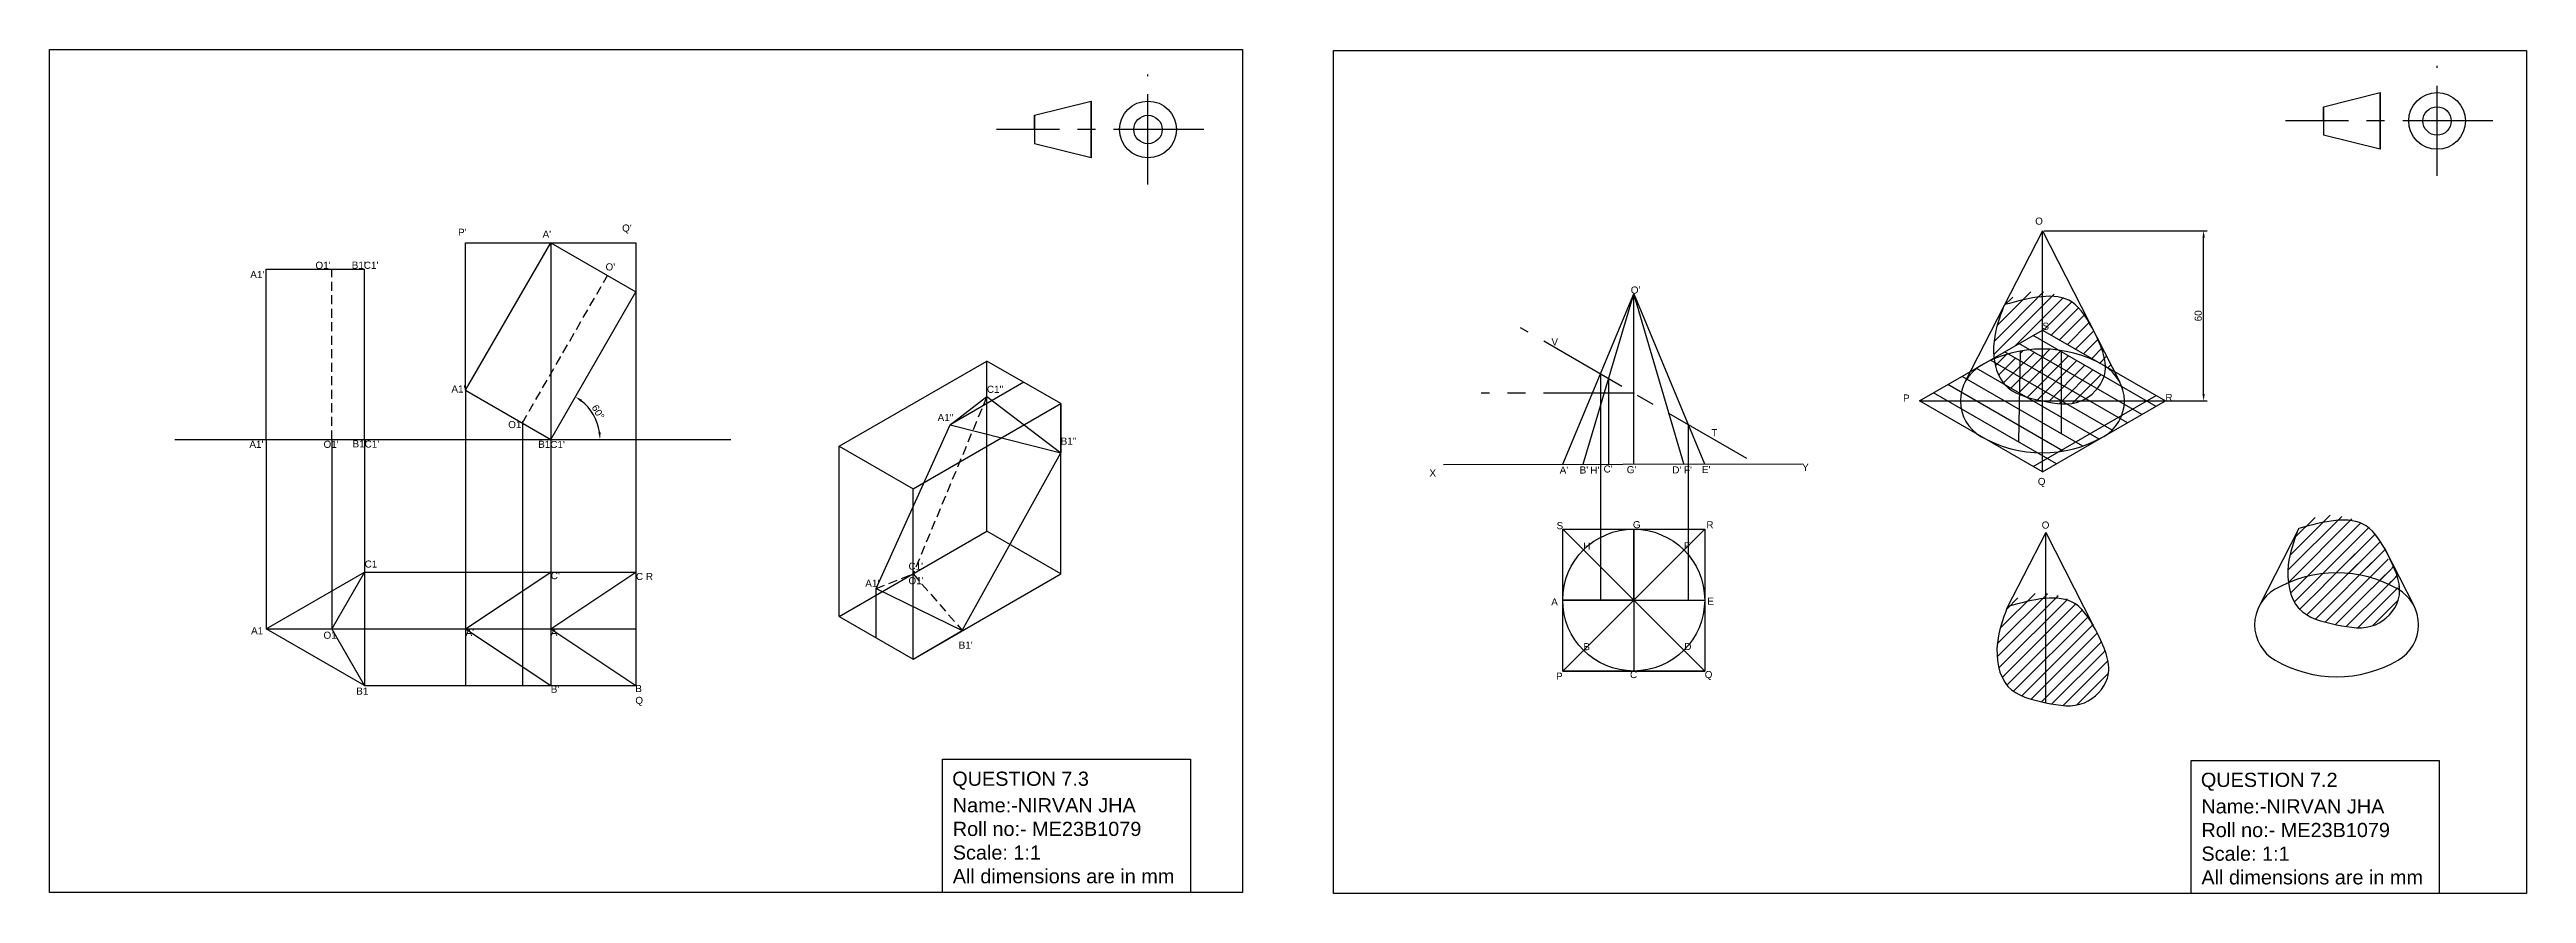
# Model space of a CAD drawing. Header units: millimetres. Extents: x 1481 to 3598, y 1607 to 1917.
# Drawn here: x 1481 to 2353, y 1607 to 1904 of the extents above; entities that cross this region are included whole.
import ezdxf

# ---------------------------------------------------------------- set-up
doc = ezdxf.new("R2010")
doc.units = ezdxf.units.MM
doc.linetypes.add('CENTER', pattern=[50.8, 31.75, -6.35, 6.35, -6.35])
doc.linetypes.add('HIDDEN2', pattern=[4.7625, 3.175, -1.5875])
doc.styles.get("Standard").update_dxf_attribs({"font": 'arial.ttf'})
doc.dimstyles.new('ISO-25', dxfattribs={"dimtxt": 2.5, "dimasz": 2.5, "dimexe": 1.25, "dimexo": 0.625, "dimtad": 1, "dimtxsty": 'Standard', "dimcen": 2.5, "dimadec": 0, "dimazin": 0, "dimtfac": 1, "dimtmove": 0, "dimatfit": 3, "dimfxl": 1, "dimarcsym": 0})

msp = doc.modelspace()

# ---------------------------------------------------------------- texts
at = {"attachment_point": 1}
for s, width, insert, char_height in [("P'", 4.27785, (1624.408, 1841.18), 2.5), ("A'", 5.30124, (1654.172, 1840.529), 2.5), ("Q'", 8, (1682.166, 1842.667), 2.5), ('O', 7.59518, (2179.674, 1845.11), 2.5), ("A1'", 5.52115, (1551.251, 1826.283), 2.5), ("O1'", 3.47432, (1574.194, 1829.544), 2.5), ("B1'", 9.79073, (1586.982, 1829.612), 2.5), ("C1'", 4.30691, (1591.236, 1829.543), 2.5), ("O'", 5.55296, (1676.338, 1828.983), 2.5), ("O'", 7.59518, (2037.288, 1820.824), 2.5), ('S', 6.42373, (2182.224, 1808.075), 2.5), ('V', 4.19388, (2009.358, 1802.564), 2.5), ("A1'", 4.08116, (1622.073, 1785.949), 2.5), ("C1''", 4.30691, (1810.602, 1785.851), 2.5), ('P', 4.74052, (2133.175, 1782.767), 2.5), ('R', 5.58585, (2225.525, 1782.989), 2.5), ("O1'", 4.38652, (1642.059, 1773.422), 2.5), ("A1''", 4.08116, (1793.246, 1775.906), 2.5), ('T', 7.72557, (2065.644, 1770.58), 2.5), ("A1'", 5.52115, (1550.94, 1766.474), 2.5), ("O1'", 3.47432, (1577.047, 1766.47), 2.5), ("B1'", 9.79073, (1587.261, 1766.618), 2.5), ("C1'", 4.30691, (1591.515, 1766.549), 2.5), ("B1'", 9.79073, (1652.615, 1766.472), 2.5), ("C1'", 4.30691, (1656.868, 1766.403), 2.5), ("B1''", 9.79073, (1836.583, 1767.593), 2.5), ('X', 6.09412, (1966.406, 1756.344), 2.5), ("A'", 3.04294, (2012.268, 1757.38), 2.5), ("B'", 3.12518, (2019.3, 1757.422), 2.5), ("H'", 2.59516, (2023.06, 1757.322), 2.5), ("C'", 3.41902, (2027.715, 1757.774), 2.5), ("G'", 5.28163, (2035.871, 1757.527), 2.5), ("D'", 3.98564, (2051.903, 1757.454), 2.5), ("F'", 4.78276, (2056.022, 1757.454), 2.5), ("E'", 4.27732, (2062.365, 1757.587), 2.5), ('Y', 7.34965, (2097.631, 1758.361), 2.5), ('Q', 7.82018, (2180.598, 1753.381), 2.5), ('S', 6.42373, (2011.167, 1737.805), 2.5), ('G', 10.10257, (2038.041, 1738.149), 2.5), ('R', 5.58585, (2063.911, 1738.112), 2.5), ('O', 7.59518, (2181.969, 1738.02), 2.5), ('H', 7.87658, (2020.536, 1730.56), 2.5), ('F', 5.13724, (2055.99, 1730.703), 2.5), ('C1', 4.30691, (1591.515, 1724.274), 2.5), ("C'", 5.75619, (1657.048, 1720.18), 2.5), ('C R', 5.75619, (1687.048, 1719.885), 2.5), ("O1'", 4.38652, (1782.993, 1718.431), 2.5), ("C1'", 4.30691, (1782.994, 1723.525), 2.5), ("A1'", 4.08116, (1767.785, 1717.504), 2.5), ('A', 14.76735, (2009.287, 1710.932), 2.5), ('E', 4.70913, (2064.248, 1711.178), 2.5), ('A1', 5.52115, (1551.538, 1700.773), 2.5), ('O1', 3.47432, (1577.021, 1699.192), 2.5), ("A'", 4.98447, (1627.048, 1700.18), 2.5), ('A', 4.84691, (1657.048, 1700.18), 2.5), ("B1'", 9.79073, (1800.663, 1695.717), 2.5), ('B', 5.74286, (2020.621, 1695.173), 2.5), ('D', 5.46939, (2056.133, 1695.202), 2.5), ('P', 17.31613, (2010.981, 1684.765), 2.5), ('C', 9.02449, (2037.023, 1685.329), 2.5), ('Q', 7.82018, (2063.322, 1685.329), 2.5), ('B1', 9.79073, (1588.566, 1679.512), 2.5), ("B'", 3.94947, (1657.048, 1680.18), 2.5), ('B Q', 3.94947, (1686.83, 1680.4), 2.5), ('QUESTION 7.3', 102.04758, (1798.4, 1649.881), 5), ('QUESTION 7.2', 102.04758, (2238.016, 1649.487), 5), ('Name:-NIRVAN JHA^I\\PRoll no:- ME23B1079\\PScale: 1:1\\PAll dimensions are in mm', 101.8567, (1798.591, 1640.543), 5), ('Name:-NIRVAN JHA^I\\PRoll no:- ME23B1079\\PScale: 1:1\\PAll dimensions are in mm', 101.8567, (2238.207, 1640.149), 5)]:
    msp.add_mtext_dynamic_manual_height_columns(s, width=width, gutter_width=12.5, heights=[0], dxfattribs=dict(at, insert=insert, char_height=char_height))

# ---------------------------------------------------------------- blocks, each defined once
blk = doc.blocks.new('*D1')
at = {"color": 0, "lineweight": -2, "transparency": 16777216}
for p, q in [((2182.85, 1840.49), (2240.23, 1840.49)), ((2238.98, 1782.99), (2238.98, 1837.99)), ((2182.85, 1780.49), (2240.23, 1780.49))]:
    blk.add_line(p, q, dxfattribs=at)
at = {"color": 0, "transparency": 16777216}
for points in [[(2238.56, 1837.99), (2239.4, 1837.99), (2238.98, 1840.49)], [(2238.56, 1782.99), (2239.4, 1782.99), (2238.98, 1780.49)]]:
    blk.add_solid(points, dxfattribs=at)
at = {"layer": 'Defpoints', "color": 0, "transparency": 16777216}
for p in [(2182.22, 1840.49), (2238.98, 1840.49), (2182.22, 1780.49)]:
    blk.add_point(p, dxfattribs=at)
at = {"color": 0, "transparency": 16777216, "insert": (2237.08, 1810.49), "char_height": 2.5, "attachment_point": 5, "rotation": 90}
blk.add_mtext('60', dxfattribs=at)
blk = doc.blocks.new('*D2')
at = {"color": 0, "lineweight": -2, "transparency": 16777216}
blk.add_arc((1657.05, 1766.96), 17.35, 8.26488, 51.73512, dxfattribs=at)
at = {"color": 0, "transparency": 16777216}
for points in [[(1667.56, 1780.23), (1668.02, 1780.92), (1665.72, 1781.98)], [(1674.63, 1769.48), (1673.8, 1769.42), (1674.39, 1766.96)]]:
    blk.add_solid(points, dxfattribs=at)
at = {"layer": 'Defpoints', "color": 0, "transparency": 16777216}
for p in [(1687.05, 1818.92), (1673.35, 1772.89), (1524.67, 1766.96), (1657.05, 1766.96), (1720.47, 1766.96)]:
    blk.add_point(p, dxfattribs=at)
at = {"color": 0, "transparency": 16777216, "insert": (1673.72, 1776.58), "char_height": 2.5, "attachment_point": 5, "rotation": 300}
blk.add_mtext('60°', dxfattribs=at)

# ---------------------------------------------------------------- dimensions: what is measured, and where the dimension line sits
dim = msp.add_linear_dim(base=(2238.979, 1840.489), p1=(2182.224, 1780.489), p2=(2182.224, 1840.489), angle=90, dimstyle='ISO-25')
dim.commit()
dim.dimension.update_dxf_attribs({"geometry": '*D1', "text_midpoint": (2237.077, 1810.489)})
dim = msp.add_angular_dim_2l(base=(1673.348, 1772.89), line1=((1524.67, 1766.957), (1720.471, 1766.957)), line2=((1657.048, 1766.957), (1687.048, 1818.919)), dimstyle='ISO-25')
dim.commit()
dim.dimension.update_dxf_attribs({"geometry": '*D2', "text_midpoint": (1673.717, 1776.581)})

# ---------------------------------------------------------------- hatches: boundary and pattern name
h = msp.add_hatch()
h.set_pattern_fill('ANSI31', color=256)
edge = h.paths.add_edge_path()
edge.add_spline(control_points=[(2182.224, 1818.945), (2176.912, 1819.474), (2171.598, 1818.203), (2168.923, 1814.444)], knot_values=[107.3980394, 107.3980394, 107.3980394, 107.3980394, 121.2391154, 121.2391154, 121.2391154, 121.2391154], degree=3, periodic=0)
edge.add_line((2168.923, 1814.444), (2168.58, 1813.772))
edge.add_spline(control_points=[(2168.58, 1813.772), (2167.127, 1809.863), (2165.032, 1804.228), (2164.98, 1797.629), (2165.195, 1795.658)], knot_values=[0, 0, 0, 0, 12.6479975, 18.2360053, 18.2360053, 18.2360053, 18.2360053], degree=3, periodic=0)
edge.add_line((2165.195, 1795.658), (2182.224, 1805.489))
edge.add_line((2182.224, 1805.489), (2182.224, 1818.945))
h.paths.add_polyline_path([(2182.224, 1840.489), (2182.224, 1805.489), (2207.571, 1790.855)])
edge = h.paths.add_edge_path()
edge.add_line((2182.224, 1840.489), (2182.224, 1818.945))
edge.add_spline(control_points=[(2182.224, 1818.945), (2186.024, 1818.567), (2193.618, 1815.968), (2197.336, 1810.692), (2198.947, 1807.741)], knot_values=[87.6011064, 87.6011064, 87.6011064, 87.6011064, 97.5044141, 107.3980394, 107.3980394, 107.3980394, 107.3980394], degree=3, periodic=0)
edge.add_line((2198.947, 1807.741), (2182.224, 1840.489))
h.paths.add_polyline_path([(2182.224, 1795.904), (2177.644, 1798.548, 0.0180621), (2174.548, 1798.105), (2174.48, 1794.601), (2182.224, 1790.13)])
h.paths.add_polyline_path([(2188.922, 1797.81), (2187.862, 1798.422, 0.0326587), (2182.224, 1798.791), (2182.224, 1795.904), (2188.922, 1792.036)])
edge = h.paths.add_edge_path()
edge.add_line((2188.922, 1797.81), (2188.922, 1792.036))
edge.add_line((2188.922, 1792.036), (2201.519, 1784.764))
edge.add_spline(control_points=[(2201.519, 1784.764), (2202.612, 1786.097), (2203.458, 1787.598), (2203.922, 1789.15)], knot_values=[63.4415208, 63.4415208, 63.4415208, 63.4415208, 68.3838264, 68.3838264, 68.3838264, 68.3838264], degree=3, periodic=0)
edge.add_line((2203.922, 1789.15), (2188.922, 1797.81))
h.paths.add_polyline_path([(2182.224, 1790.13), (2174.48, 1794.601), (2174.368, 1788.892), (2182.224, 1784.357)])
h.paths.add_polyline_path([(2174.48, 1794.601), (2170.182, 1797.083, 0.0374958), (2164.105, 1794.818), (2174.368, 1788.892)])
edge = h.paths.add_edge_path()
edge.add_line((2174.368, 1788.892), (2165.425, 1794.055))
edge.add_spline(control_points=[(2165.425, 1794.055), (2165.96, 1791.066), (2167.076, 1788.293), (2168.923, 1786.263), (2168.923, 1786.263)], knot_values=[19.7643991, 19.7643991, 19.7643991, 19.7643991, 28.4125281, 28.4126835, 28.4126835, 28.4126835, 28.4126835], degree=3, periodic=0)
edge.add_line((2168.923, 1786.263), (2174.257, 1783.183))
edge.add_line((2174.257, 1783.183), (2174.368, 1788.892))
edge = h.paths.add_edge_path()
edge.add_line((2182.224, 1784.357), (2174.368, 1788.892))
edge.add_line((2174.368, 1788.892), (2174.257, 1783.183))
edge.add_line((2174.257, 1783.183), (2176.387, 1781.953))
edge.add_spline(control_points=[(2176.387, 1781.953), (2178.262, 1781.353), (2180.25, 1780.902), (2182.224, 1780.489)], knot_values=[37.2526156, 37.2526156, 37.2526156, 37.2526156, 42.9127427, 42.9127427, 42.9127427, 42.9127427], degree=3, periodic=0)
edge.add_line((2182.224, 1780.489), (2182.224, 1784.357))
h.paths.add_polyline_path([(2188.922, 1786.263), (2182.224, 1790.13), (2182.224, 1784.357), (2188.922, 1780.489)])
h.paths.add_polyline_path([(2188.922, 1792.036), (2182.224, 1795.904), (2182.224, 1790.13), (2188.922, 1786.263)])
edge = h.paths.add_edge_path()
edge.add_line((2188.922, 1792.036), (2188.922, 1786.263))
edge.add_line((2188.922, 1786.263), (2197.5, 1781.31))
edge.add_spline(control_points=[(2197.5, 1781.31), (2199.005, 1782.198), (2200.393, 1783.392), (2201.519, 1784.764)], knot_values=[58.354451, 58.354451, 58.354451, 58.354451, 63.4415208, 63.4415208, 63.4415208, 63.4415208], degree=3, periodic=0)
edge.add_line((2201.519, 1784.764), (2188.922, 1792.036))
edge = h.paths.add_edge_path()
edge.add_line((2188.922, 1786.263), (2188.922, 1780.489))
edge.add_line((2188.922, 1780.489), (2195.868, 1780.489))
edge.add_spline(control_points=[(2195.868, 1780.489), (2196.422, 1780.721), (2196.969, 1780.997), (2197.5, 1781.31)], knot_values=[56.5569066, 56.5569066, 56.5569066, 56.5569066, 58.354451, 58.354451, 58.354451, 58.354451], degree=3, periodic=0)
edge.add_line((2197.5, 1781.31), (2188.922, 1786.263))
h.paths.add_polyline_path([(2182.224, 1784.357), (2182.224, 1780.489), (2188.922, 1780.489)], flags=17)
edge = h.paths.add_edge_path()
edge.add_line((2188.922, 1780.489), (2182.224, 1780.489))
edge.add_spline(control_points=[(2182.224, 1780.489), (2184.489, 1780.016), (2186.736, 1779.595), (2188.922, 1779.473)], knot_values=[42.9127427, 42.9127427, 42.9127427, 42.9127427, 49.4079772, 49.4079772, 49.4079772, 49.4079772], degree=3, periodic=0)
edge.add_line((2188.922, 1779.473), (2188.922, 1780.489))
edge = h.paths.add_edge_path()
edge.add_spline(control_points=[(2190.729, 1779.446), (2192.499, 1779.498), (2194.219, 1779.8), (2195.868, 1780.489)], knot_values=[51.2116583, 51.2116583, 51.2116583, 51.2116583, 56.5569066, 56.5569066, 56.5569066, 56.5569066], degree=3, periodic=0)
edge.add_line((2195.868, 1780.489), (2188.922, 1780.489))
edge.add_line((2188.922, 1780.489), (2190.729, 1779.446))
h.paths.add_polyline_path([(2181.442, 1804.167), (2185.021, 1804.167), (2185.021, 1809.319), (2181.442, 1809.319)], flags=9)
h = msp.add_hatch()
h.set_pattern_fill('ANSI31', color=256)
edge = h.paths.add_edge_path()
edge.add_spline(control_points=[(2302.532, 1728.882), (2300.921, 1731.833), (2294.602, 1740.798), (2277.096, 1742.033), (2272.507, 1735.585)], knot_values=[87.6011064, 87.6011064, 87.6011064, 87.6011064, 97.4947317, 121.2391154, 121.2391154, 121.2391154, 121.2391154], degree=3, periodic=0)
edge.add_line((2272.507, 1735.585), (2272.164, 1734.913))
edge.add_spline(control_points=[(2272.164, 1734.913), (2270.711, 1731.004), (2268.58, 1725.27), (2268.563, 1718.537), (2268.819, 1716.46)], knot_values=[0, 0, 0, 0, 12.6479975, 18.5572247, 18.5572247, 18.5572247, 18.5572247], degree=3, periodic=0)
edge.add_arc((2285.808, 1676.63), 43.301, 60, 113.100271, ccw=False)
edge.add_arc((2300.242, 1701.63), 14.434, 57.679559, 60, ccw=False)
edge.add_spline(control_points=[(2307.959, 1713.828), (2307.866, 1717.798), (2305.476, 1723.079), (2303.078, 1727.881), (2302.532, 1728.882)], knot_values=[72.0623401, 72.0623401, 72.0623401, 72.0623401, 84.2448644, 87.6011064, 87.6011064, 87.6011064, 87.6011064], degree=3, periodic=0)
edge.add_line((2304.091, 1725.828), (2302.532, 1728.882))
edge = h.paths.add_edge_path()
edge.add_spline(control_points=[(2268.819, 1716.46), (2269.247, 1712.996), (2272.103, 1704.894), (2285.596, 1701.45), (2299.298, 1699.208), (2307.42, 1707.641), (2307.987, 1712.629), (2307.959, 1713.828)], knot_values=[18.5572247, 18.5572247, 18.5572247, 18.5572247, 28.4125281, 42.9127427, 56.5569066, 68.3838264, 72.0623401, 72.0623401, 72.0623401, 72.0623401], degree=3, periodic=0)
edge.add_arc((2300.242, 1701.63), 14.434, 57.679559, 60)
edge.add_arc((2285.808, 1676.63), 43.301, 60, 113.100271)
h = msp.add_hatch()
h.set_pattern_fill('ANSI31', color=256)
edge = h.paths.add_edge_path()
edge.add_spline(control_points=[(2302.532, 1728.882), (2303.078, 1727.881), (2305.476, 1723.079), (2307.866, 1717.798), (2307.959, 1713.828)], knot_values=[72.0623401, 72.0623401, 72.0623401, 72.0623401, 75.4185822, 87.6011064, 87.6011064, 87.6011064, 87.6011064], degree=3, periodic=0)
edge.add_line((2304.091, 1725.828), (2302.532, 1728.882))
edge.add_spline(control_points=[(2302.532, 1728.882), (2300.921, 1731.833), (2294.602, 1740.798), (2277.096, 1742.033), (2272.507, 1735.585)], knot_values=[87.6011064, 87.6011064, 87.6011064, 87.6011064, 97.4947317, 121.2391154, 121.2391154, 121.2391154, 121.2391154], degree=3, periodic=0)
edge.add_line((2272.507, 1735.585), (2272.164, 1734.913))
edge.add_spline(control_points=[(2272.164, 1734.913), (2270.711, 1731.004), (2268.58, 1725.27), (2268.563, 1718.537), (2268.819, 1716.46)], knot_values=[0, 0, 0, 0, 12.6479975, 18.5572247, 18.5572247, 18.5572247, 18.5572247], degree=3, periodic=0)
edge.add_arc((2285.808, 1676.63), 43.301, 60, 113.100271, ccw=False)
edge.add_arc((2300.242, 1701.63), 14.434, 57.679559, 60, ccw=False)
h = msp.add_hatch()
h.set_pattern_fill('ANSI31', color=256)
h.set_pattern_definition([(45, (1.176, -106.3312), (-2.245064, 2.245064), [])])
edge = h.paths.add_edge_path()
edge.add_line((2183.4, 1734.158), (2183.4, 1712.614))
edge.add_spline(control_points=[(2183.4, 1712.614), (2187.2, 1712.236), (2194.794, 1709.637), (2198.512, 1704.361), (2200.123, 1701.41)], knot_values=[87.6011064, 87.6011064, 87.6011064, 87.6011064, 97.5044141, 107.3980394, 107.3980394, 107.3980394, 107.3980394], degree=3, periodic=0)
edge.add_line((2200.123, 1701.41), (2183.4, 1734.158))
h.paths.add_polyline_path([(2204.078, 1692.979), (2204.33, 1692.286), (2204.309, 1692.349), (2204.147, 1692.796)])
h.paths.add_polyline_path([(2205.538, 1686.671), (2205.544, 1686.373), (2205.548, 1686.37), (2205.545, 1686.543)])
h.paths.add_polyline_path([(2199.797, 1701.996), (2200.123, 1701.41), (2183.4, 1734.158), (2183.4, 1712.614), (2184.159, 1712.526), (2184.917, 1712.414), (2185.671, 1712.279), (2186.42, 1712.12), (2187.162, 1711.938), (2187.895, 1711.735), (2188.618, 1711.509), (2189.329, 1711.262), (2190.026, 1710.993), (2190.708, 1710.705), (2191.372, 1710.396), (2192.018, 1710.067), (2192.643, 1709.72), (2193.245, 1709.353), (2193.824, 1708.969), (2194.377, 1708.566), (2194.905, 1708.147), (2195.41, 1707.71), (2195.893, 1707.258), (2196.356, 1706.79), (2196.799, 1706.308), (2197.224, 1705.812), (2197.632, 1705.302), (2198.024, 1704.779), (2198.402, 1704.245), (2198.767, 1703.698), (2199.121, 1703.141), (2199.464, 1702.573)])
h.paths.add_polyline_path([(2205.478, 1687.482), (2205.531, 1686.793), (2205.521, 1686.985), (2205.484, 1687.429)])
h.paths.add_polyline_path([(2201.698, 1698.327), (2201.968, 1697.771), (2201.823, 1698.07), (2201.702, 1698.319)])
h.paths.add_polyline_path([(2205.376, 1688.27), (2205.468, 1687.568), (2205.433, 1687.874)])
h.paths.add_polyline_path([(2202.008, 1697.689), (2202.329, 1697.018), (2202.239, 1697.208), (2202.032, 1697.64)])
h.paths.add_polyline_path([(2205.244, 1689.019), (2205.371, 1688.304), (2205.369, 1688.32), (2205.293, 1688.766)])
h.paths.add_polyline_path([(2202.387, 1696.897), (2202.7, 1696.228), (2202.65, 1696.338), (2202.445, 1696.774)])
h.paths.add_polyline_path([(2205.069, 1689.816), (2205.222, 1689.128), (2205.206, 1689.213), (2205.107, 1689.661)])
h.paths.add_polyline_path([(2202.754, 1696.11), (2203.067, 1695.42), (2203.05, 1695.46), (2202.851, 1695.9)])
h.paths.add_polyline_path([(2204.856, 1690.633), (2205.038, 1689.943), (2204.997, 1690.109), (2204.878, 1690.557)])
h.paths.add_polyline_path([(2203.099, 1695.349), (2203.401, 1694.656), (2203.245, 1695.019)])
h.paths.add_polyline_path([(2204.608, 1691.459), (2204.826, 1690.737), (2204.748, 1691.005), (2204.61, 1691.453)])
h.paths.add_polyline_path([(2203.424, 1694.603), (2203.715, 1693.903), (2203.622, 1694.133), (2203.436, 1694.577)])
h.paths.add_polyline_path([(2204.363, 1692.192), (2204.604, 1691.472), (2204.463, 1691.901)])
h.paths.add_polyline_path([(2203.762, 1693.787), (2204.03, 1693.104), (2203.978, 1693.242), (2203.803, 1693.688)])
h.paths.add_polyline_path([(2204.873, 1682.149), (2204.88, 1682.167), (2204.887, 1682.185), (2204.893, 1682.203), (2204.9, 1682.221), (2204.907, 1682.239), (2204.913, 1682.257), (2204.92, 1682.275), (2204.926, 1682.293), (2204.932, 1682.311), (2204.939, 1682.329), (2204.945, 1682.347), (2204.951, 1682.365), (2204.958, 1682.383), (2204.964, 1682.401), (2204.97, 1682.419), (2204.976, 1682.437), (2204.983, 1682.456), (2204.989, 1682.474), (2204.995, 1682.492), (2205.001, 1682.51), (2205.097, 1682.819), (2205.096, 1682.819), (2204.867, 1682.132)])
h.paths.add_polyline_path([(2202.302, 1677.973), (2202.316, 1677.989), (2202.33, 1678.005), (2202.344, 1678.02), (2202.357, 1678.036), (2202.371, 1678.052), (2202.385, 1678.067), (2202.399, 1678.083), (2202.412, 1678.099), (2202.426, 1678.114), (2202.44, 1678.13), (2202.453, 1678.146), (2202.467, 1678.162), (2202.48, 1678.178), (2202.494, 1678.193), (2202.508, 1678.209), (2202.521, 1678.225), (2202.535, 1678.241), (2202.548, 1678.257), (2202.561, 1678.273), (2202.575, 1678.289), (2202.693, 1678.433), (2202.69, 1678.435), (2202.301, 1677.972)])
h.paths.add_polyline_path([(2169.072, 1705.589), (2169.12, 1705.722), (2169.096, 1705.656)])
h.paths.add_polyline_path([(2169.51, 1706.78), (2169.559, 1706.912), (2169.535, 1706.846)])
h.paths.add_polyline_path([(2169.363, 1706.383), (2169.412, 1706.516), (2169.388, 1706.449)])
h.paths.add_polyline_path([(2169.461, 1706.648), (2169.51, 1706.78), (2169.486, 1706.714)])
h.paths.add_polyline_path([(2169.29, 1706.185), (2169.339, 1706.317), (2169.315, 1706.251)])
h.paths.add_polyline_path([(2169.29, 1706.185), (2169.266, 1706.119), (2169.242, 1706.053)])
h.paths.add_polyline_path([(2169.217, 1705.987), (2169.193, 1705.92), (2169.242, 1706.053)])
h.paths.add_polyline_path([(2169.145, 1705.788), (2169.193, 1705.92), (2169.169, 1705.854)])
h.paths.add_polyline_path([(2169, 1705.391), (2169.048, 1705.523), (2169.024, 1705.457)])
h.paths.add_polyline_path([(2182.89, 1674.265), (2182.914, 1674.26), (2182.937, 1674.255), (2182.96, 1674.251), (2182.983, 1674.246)])
h.paths.add_polyline_path([(2183.006, 1674.241), (2183.029, 1674.236), (2183.053, 1674.231), (2183.076, 1674.226), (2182.983, 1674.246)])
h.paths.add_polyline_path([(2183.122, 1674.216), (2183.145, 1674.211), (2183.168, 1674.207), (2183.076, 1674.226), (2183.099, 1674.221)])
h.paths.add_polyline_path([(2183.238, 1674.192), (2183.261, 1674.187), (2183.168, 1674.207), (2183.191, 1674.202), (2183.215, 1674.197)])
h.paths.add_polyline_path([(2183.353, 1674.168), (2183.261, 1674.187), (2183.284, 1674.182), (2183.307, 1674.177), (2183.33, 1674.173)])
h.paths.add_polyline_path([(2182.52, 1674.345), (2182.427, 1674.365), (2182.451, 1674.36), (2182.474, 1674.355), (2182.497, 1674.35)])
h.paths.add_polyline_path([(2182.636, 1674.32), (2182.543, 1674.34), (2182.566, 1674.335), (2182.59, 1674.33), (2182.613, 1674.325)])
h.paths.add_polyline_path([(2182.404, 1674.37), (2182.312, 1674.39), (2182.335, 1674.385), (2182.358, 1674.38), (2182.381, 1674.375)])
h.paths.add_polyline_path([(2182.752, 1674.295), (2182.659, 1674.315), (2182.682, 1674.31), (2182.705, 1674.305), (2182.728, 1674.3)])
h.paths.add_polyline_path([(2182.289, 1674.395), (2182.196, 1674.415), (2182.219, 1674.41), (2182.242, 1674.405), (2182.265, 1674.4)])
h.paths.add_polyline_path([(2182.867, 1674.27), (2182.775, 1674.29), (2182.798, 1674.285), (2182.821, 1674.28), (2182.844, 1674.275)])
h.paths.add_polyline_path([(2182.173, 1674.42), (2182.08, 1674.44), (2182.104, 1674.435), (2182.127, 1674.43), (2182.15, 1674.425)])
h = msp.add_hatch()
h.set_pattern_fill('ANSI31', color=256)
edge = h.paths.add_edge_path()
edge.add_spline(control_points=[(2183.4, 1712.614), (2178.088, 1713.143), (2172.774, 1711.871), (2170.099, 1708.112)], knot_values=[107.3980394, 107.3980394, 107.3980394, 107.3980394, 121.2391154, 121.2391154, 121.2391154, 121.2391154], degree=3, periodic=0)
edge.add_line((2170.099, 1708.112), (2169.755, 1707.44))
edge.add_spline(control_points=[(2169.755, 1707.44), (2168.303, 1703.532), (2165.039, 1694.752), (2167.597, 1677.957), (2178.343, 1675.214), (2183.4, 1674.158)], knot_values=[0, 0, 0, 0, 12.6479975, 28.4125281, 42.9127427, 42.9127427, 42.9127427, 42.9127427], degree=3, periodic=0)
edge.add_line((2183.4, 1674.158), (2183.4, 1712.614))
edge = h.paths.add_edge_path()
edge.add_spline(control_points=[(2183.4, 1674.158), (2188.158, 1673.164), (2196.89, 1671.735), (2208.406, 1683.693), (2203.636, 1694.47), (2200.67, 1700.409), (2200.123, 1701.41)], knot_values=[42.9127427, 42.9127427, 42.9127427, 42.9127427, 56.5569066, 68.3838264, 84.2448644, 87.6011064, 87.6011064, 87.6011064, 87.6011064], degree=3, periodic=0)
edge.add_spline(control_points=[(2200.123, 1701.41), (2198.512, 1704.361), (2194.794, 1709.637), (2187.2, 1712.236), (2183.4, 1712.614)], knot_values=[87.6011064, 87.6011064, 87.6011064, 87.6011064, 97.4947317, 107.3980394, 107.3980394, 107.3980394, 107.3980394], degree=3, periodic=0)
edge.add_line((2183.4, 1712.614), (2183.4, 1674.158))

# ---------------------------------------------------------------- linework, layer by layer
at = {"linetype": 'CENTER'}
for p, q in [((1867.304, 1856.785), (1867.304, 1895.512)), ((2321.183, 1859.793), (2321.183, 1898.521)), ((1886.948, 1876.149), (1813.977, 1876.149)), ((2340.826, 1879.157), (2267.855, 1879.157)), ((2078.188, 1760.231), (1998.456, 1806.264)), ((2038.322, 1783.247), (1984.668, 1783.247))]:
    msp.add_line(p, q, dxfattribs=at)
for p, q in [((1827.304, 1881.149), (1847.304, 1886.149)), ((1847.304, 1876.149), (1847.304, 1886.149)), ((1847.304, 1886.149), (1847.304, 1876.149)), ((1847.304, 1886.149), (1847.304, 1866.149)), ((2281.183, 1884.157), (2301.183, 1889.157)), ((2281.183, 1879.157), (2281.183, 1884.157)), ((2281.183, 1884.157), (2281.183, 1879.157)), ((2301.183, 1879.157), (2301.183, 1889.157)), ((2301.183, 1889.157), (2301.183, 1879.157)), ((2301.183, 1889.157), (2301.183, 1869.157)), ((1827.304, 1876.149), (1827.304, 1881.149)), ((1827.304, 1881.149), (1827.304, 1876.149)), ((1827.304, 1876.149), (1827.304, 1871.149)), ((1847.304, 1876.149), (1847.304, 1866.149)), ((1847.304, 1866.149), (1847.304, 1876.149)), ((2281.183, 1879.157), (2281.183, 1874.157)), ((2301.183, 1879.157), (2301.183, 1869.157)), ((2301.183, 1869.157), (2301.183, 1879.157)), ((1847.304, 1866.149), (1827.304, 1871.149)), ((2301.183, 1869.157), (2281.183, 1874.157)), ((2182.224, 1780.489), (2182.224, 1840.489)), ((1627.048, 1784.278), (1657.048, 1836.239)), ((1627.048, 1784.278), (1627.048, 1836.238)), ((1627.048, 1836.238), (1657.048, 1836.238)), ((1657.048, 1836.239), (1687.048, 1818.919)), ((1657.048, 1836.239), (1657.048, 1680.18)), ((1657.048, 1836.239), (1687.048, 1836.239)), ((1687.048, 1836.239), (1687.048, 1818.919)), ((1556.874, 1766.957), (1556.874, 1826.957)), ((1556.874, 1826.957), (1591.515, 1826.957)), ((1591.515, 1766.957), (1591.515, 1826.957)), ((1657.048, 1766.957), (1687.048, 1818.919)), ((1687.048, 1818.919), (1687.048, 1680.18)), ((2013.322, 1758.2), (2038.322, 1818.2)), ((2020.587, 1758.214), (2038.322, 1818.2)), ((2038.322, 1758.247), (2038.322, 1818.2)), ((2038.322, 1818.2), (2063.278, 1758.295)), ((2055.942, 1758.281), (2038.322, 1818.2)), ((2138.922, 1780.489), (2182.224, 1805.489)), ((2182.224, 1755.489), (2182.224, 1805.489)), ((2182.224, 1805.489), (2225.525, 1780.489)), ((2212.224, 1772.81), (2168.922, 1797.81)), ((2217.224, 1775.697), (2173.922, 1800.697)), ((2173.922, 1766.056), (2174.548, 1798.105)), ((2222.224, 1778.583), (2178.922, 1803.583)), ((2188.922, 1768.942), (2188.922, 1797.81)), ((1758.64, 1764.567), (1810.602, 1794.567)), ((1810.602, 1734.567), (1810.602, 1794.567)), ((1836.583, 1779.567), (1810.602, 1794.567)), ((2026.583, 1790.025), (2026.583, 1710.329)), ((2029.454, 1788.207), (2029.512, 1758.231)), ((2196.455, 1764.593), (2153.922, 1789.15)), ((2202.181, 1767.061), (2158.922, 1792.036)), ((2206.767, 1770.187), (2163.922, 1794.923)), ((1627.048, 1784.278), (1627.048, 1680.159)), ((1627.048, 1784.278), (1657.048, 1766.957)), ((1784.621, 1749.567), (1836.583, 1779.567)), ((1823.592, 1787.067), (1797.612, 1772.067)), ((1797.612, 1772.067), (1810.602, 1782.08)), ((1810.602, 1782.08), (1836.583, 1762.246)), ((1836.583, 1719.567), (1836.583, 1779.567)), ((1836.583, 1779.567), (1836.583, 1762.246)), ((2038.322, 1758.247), (2038.322, 1783.247)), ((2182.224, 1755.489), (2138.922, 1780.489)), ((2182.224, 1755.489), (2138.922, 1780.489)), ((2138.922, 1780.489), (2225.525, 1780.489)), ((2187.224, 1758.376), (2143.922, 1783.376)), ((2189.542, 1762.811), (2148.922, 1786.263)), ((2178.922, 1757.395), (2222.224, 1782.395)), ((2182.224, 1755.489), (2225.525, 1780.489)), ((2182.224, 1755.489), (2225.525, 1780.489)), ((1647.048, 1772.731), (1647.048, 1680.18)), ((1771.631, 1714.387), (1797.612, 1772.067)), ((1797.612, 1772.067), (1836.583, 1762.246)), ((2057.495, 1772.178), (2057.495, 1758.281)), ((1524.67, 1766.957), (1720.471, 1766.957)), ((1556.874, 1766.957), (1556.874, 1700.18)), ((1579.968, 1766.957), (1579.968, 1700.18)), ((1591.515, 1766.957), (1591.515, 1720.18)), ((1758.64, 1704.567), (1758.64, 1764.567)), ((1758.64, 1764.567), (1784.621, 1749.567)), ((1801.942, 1699.567), (1836.583, 1762.246)), ((1971.412, 1758.119), (2097.631, 1758.361)), ((2057.495, 1758.281), (2057.495, 1710.329)), ((1784.621, 1689.567), (1784.621, 1749.567)), ((1758.64, 1704.567), (1810.602, 1734.567)), ((1836.583, 1719.567), (1810.602, 1734.567)), ((2013.322, 1735.329), (2063.322, 1685.329)), ((2013.322, 1685.329), (2063.322, 1735.329)), ((2038.322, 1710.329), (2038.322, 1735.329)), ((2038.322, 1735.329), (2038.322, 1685.329)), ((2183.4, 1674.158), (2183.4, 1734.158)), ((1556.874, 1700.18), (1591.515, 1720.18)), ((1591.515, 1720.18), (1579.968, 1700.18)), ((1591.515, 1720.18), (1591.515, 1680.18)), ((1591.515, 1720.18), (1687.048, 1720.18)), ((1627.048, 1700.18), (1657.048, 1720.18)), ((1647.048, 1720.18), (1657.048, 1720.18)), ((1647.048, 1720.18), (1687.048, 1720.18)), ((1657.048, 1700.18), (1687.048, 1720.18)), ((1784.621, 1689.567), (1836.583, 1719.567)), ((1771.631, 1697.067), (1771.631, 1714.387)), ((1771.631, 1714.387), (1801.942, 1699.567)), ((2038.322, 1710.329), (2013.322, 1710.329)), ((2013.322, 1710.329), (2063.322, 1710.329)), ((1758.64, 1704.567), (1784.621, 1689.567)), ((1591.515, 1680.18), (1556.874, 1700.18)), ((1556.874, 1700.18), (1579.968, 1700.18)), ((1591.515, 1680.18), (1579.968, 1700.18)), ((1579.968, 1700.18), (1687.048, 1700.18)), ((1627.048, 1700.18), (1657.048, 1700.18)), ((1627.048, 1700.18), (1657.048, 1700.18)), ((1627.048, 1700.18), (1657.048, 1680.18)), ((1657.048, 1700.18), (1687.048, 1680.18)), ((1784.621, 1689.567), (1801.942, 1699.567)), ((2013.322, 1685.329), (2063.322, 1685.329)), ((1591.515, 1680.18), (1687.048, 1680.18)), ((1647.048, 1680.18), (1657.048, 1680.18)), ((1647.048, 1680.18), (1687.048, 1680.18))]:
    msp.add_line(p, q)
at = {"color": 40, "true_color": 0xf8d731}
for p, q in [((2182.224, 1840.489), (2154.935, 1787.054)), ((2182.224, 1840.489), (2209.512, 1787.054)), ((2272.507, 1735.585), (2258.52, 1708.195)), ((2302.532, 1728.882), (2313.096, 1708.195))]:
    msp.add_line(p, q, dxfattribs=at)
at = {"linetype": 'HIDDEN2'}
for p, q in [((1579.968, 1766.957), (1579.968, 1826.957)), ((1647.048, 1772.731), (1677.048, 1824.692)), ((1810.602, 1782.08), (1784.621, 1719.567)), ((1771.631, 1714.387), (1784.621, 1719.567)), ((1784.621, 1719.567), (1801.942, 1699.567))]:
    msp.add_line(p, q, dxfattribs=at)
at = {"color": 114, "true_color": 0x139b48}
for q in [(2169.755, 1707.44), (2200.123, 1701.41)]:
    msp.add_line((2183.4, 1734.158), q, dxfattribs=at)
for points in [[(1480.578, 1904.332), (1900.578, 1904.332), (1900.578, 1607.332), (1480.578, 1607.332)], [(1932.651, 1903.938), (2352.651, 1903.938), (2352.651, 1606.938), (1932.651, 1606.938)], [(2013.322, 1735.329), (2063.322, 1735.329), (2063.322, 1685.329), (2013.322, 1685.329)], [(1794.974, 1654.214), (1882.257, 1654.214), (1882.257, 1607.332), (1794.974, 1607.332)], [(2234.59, 1653.82), (2321.872, 1653.82), (2321.872, 1606.938), (2234.59, 1606.938)]]:
    msp.add_lwpolyline(points, close=True)
for centre, radius in [((1867.304, 1876.149), 10), ((2321.183, 1879.157), 10), ((2321.183, 1879.157), 5), ((1867.304, 1876.149), 5), ((2038.322, 1710.329), 25)]:
    msp.add_circle(centre, radius)
msp.add_arc((2182.224, 1755.489), 43.301, 60, 120)
at = {"color": 40, "true_color": 0xf8d731}
for centre, radius, start, end in [((2167.79, 1780.489), 14.434, 120, 240), ((2196.657, 1780.489), 14.434, 300, 60), ((2182.224, 1805.489), 43.301, 240, 300), ((2285.808, 1676.63), 43.301, 60, 120), ((2271.374, 1701.63), 14.434, 120, 240), ((2300.242, 1701.63), 14.434, 300, 60), ((2285.808, 1726.63), 43.301, 240, 300)]:
    msp.add_arc(centre, radius, start, end, dxfattribs=at)
at = {"end_tangent": (-0.5798009, -0.8147582)}
for points in [[(2168.58, 1813.772), (2165.204, 1801.582), (2168.922, 1786.263), (2182.224, 1780.489), (2195.868, 1780.489), (2203.922, 1789.15), (2200.529, 1804.643), (2192.652, 1815.297), (2168.923, 1814.444)], [(2272.164, 1734.913), (2268.788, 1722.724), (2272.507, 1707.404), (2285.808, 1701.63), (2299.452, 1701.63), (2307.507, 1710.291), (2304.114, 1725.785), (2296.236, 1736.438), (2272.507, 1735.585)], [(2169.755, 1707.44), (2166.38, 1695.251), (2170.098, 1679.932), (2183.4, 1674.158), (2197.044, 1674.158), (2205.098, 1682.818), (2201.705, 1698.312), (2193.828, 1708.966), (2170.099, 1708.112)]]:
    msp.add_spline(points, degree=3, dxfattribs=at)
for p in [(2026.583, 1790.025), (2029.495, 1788.344), (2038.322, 1783.247), (2050.702, 1776.1), (2057.495, 1772.178)]:
    msp.add_point(p)

msp.set_redraw_order([(e.dxf.handle, doc.entitydb.next_handle()) for e in msp.query("TEXT MTEXT ATTDEF DIMENSION ARC_DIMENSION")])  # texts and dimensions are drawn at this point

doc.saveas('drawing.dxf')
